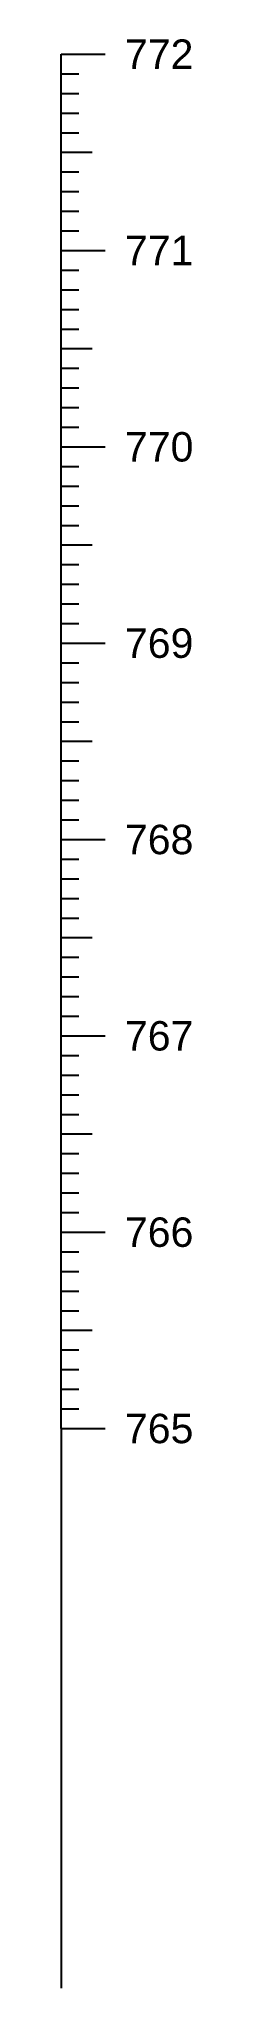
# Model space of a CAD drawing. Header units: millimetres. Extents: x 505 to 14020, y 627 to 6964.
# Drawn here: x 8992.4 to 8999.1, y 6139.4 to 6238.7 of the extents above; entities that cross this region are included whole.
import ezdxf
from ezdxf.enums import TextEntityAlignment as Align

# ---------------------------------------------------------------- set-up
doc = ezdxf.new("R2010")
doc.units = ezdxf.units.MM
doc.layers.add('CS_Drawing', color=7, linetype='Continuous')
doc.styles.get("Standard").update_dxf_attribs({"font": 'arial.ttf'})

msp = doc.modelspace()

# ---------------------------------------------------------------- texts
at = {"layer": 'CS_Drawing'}
for s, p in [('772', (8995.652, 6237.928)), ('771', (8995.652, 6227.928)), ('770', (8995.652, 6217.928)), ('769', (8995.652, 6207.928)), ('768', (8995.652, 6197.928)), ('767', (8995.652, 6187.928)), ('766', (8995.652, 6177.928)), ('765', (8995.652, 6167.928)), ('765', (8995.652, 6167.928))]:
    msp.add_text(s, height=1.5, dxfattribs=at).set_placement(p, align=Align.MIDDLE_LEFT)

# ---------------------------------------------------------------- linework, layer by layer
at = {"layer": 'CS_Drawing'}
for p, q in [((8992.402, 6237.928), (8994.652, 6237.928)), ((8992.402, 6237.928), (8993.977, 6237.928)), ((8992.402, 6237.928), (8993.302, 6237.928)), ((8992.402, 6167.928), (8992.402, 6237.928)), ((8992.402, 6236.928), (8993.302, 6236.928)), ((8992.402, 6235.928), (8993.302, 6235.928)), ((8992.402, 6234.928), (8993.302, 6234.928)), ((8992.402, 6233.928), (8993.302, 6233.928)), ((8992.402, 6232.928), (8993.977, 6232.928)), ((8992.402, 6232.928), (8993.302, 6232.928)), ((8992.402, 6231.928), (8993.302, 6231.928)), ((8992.402, 6230.928), (8993.302, 6230.928)), ((8992.402, 6229.928), (8993.302, 6229.928)), ((8992.402, 6228.928), (8993.302, 6228.928)), ((8992.402, 6227.928), (8994.652, 6227.928)), ((8992.402, 6227.928), (8993.977, 6227.928)), ((8992.402, 6227.928), (8993.302, 6227.928)), ((8992.402, 6226.928), (8993.302, 6226.928)), ((8992.402, 6225.928), (8993.302, 6225.928)), ((8992.402, 6224.928), (8993.302, 6224.928)), ((8992.402, 6223.928), (8993.302, 6223.928)), ((8992.402, 6222.928), (8993.977, 6222.928)), ((8992.402, 6222.928), (8993.302, 6222.928)), ((8992.402, 6221.928), (8993.302, 6221.928)), ((8992.402, 6220.928), (8993.302, 6220.928)), ((8992.402, 6219.928), (8993.302, 6219.928)), ((8992.402, 6218.928), (8993.302, 6218.928)), ((8992.402, 6217.928), (8994.652, 6217.928)), ((8992.402, 6217.928), (8993.977, 6217.928)), ((8992.402, 6217.928), (8993.302, 6217.928)), ((8992.402, 6216.928), (8993.302, 6216.928)), ((8992.402, 6215.928), (8993.302, 6215.928)), ((8992.402, 6214.928), (8993.302, 6214.928)), ((8992.402, 6213.928), (8993.302, 6213.928)), ((8992.402, 6212.928), (8993.977, 6212.928)), ((8992.402, 6212.928), (8993.302, 6212.928)), ((8992.402, 6211.928), (8993.302, 6211.928)), ((8992.402, 6210.928), (8993.302, 6210.928)), ((8992.402, 6209.928), (8993.302, 6209.928)), ((8992.402, 6208.928), (8993.302, 6208.928)), ((8992.402, 6207.928), (8994.652, 6207.928)), ((8992.402, 6207.928), (8993.977, 6207.928)), ((8992.402, 6207.928), (8993.302, 6207.928)), ((8992.402, 6206.928), (8993.302, 6206.928)), ((8992.402, 6205.928), (8993.302, 6205.928)), ((8992.402, 6204.928), (8993.302, 6204.928)), ((8992.402, 6203.928), (8993.302, 6203.928)), ((8992.402, 6202.928), (8993.977, 6202.928)), ((8992.402, 6202.928), (8993.302, 6202.928)), ((8992.402, 6201.928), (8993.302, 6201.928)), ((8992.402, 6200.928), (8993.302, 6200.928)), ((8992.402, 6199.928), (8993.302, 6199.928)), ((8992.402, 6198.928), (8993.302, 6198.928)), ((8992.402, 6197.928), (8994.652, 6197.928)), ((8992.402, 6197.928), (8993.977, 6197.928)), ((8992.402, 6197.928), (8993.302, 6197.928)), ((8992.402, 6196.928), (8993.302, 6196.928)), ((8992.402, 6195.928), (8993.302, 6195.928)), ((8992.402, 6194.928), (8993.302, 6194.928)), ((8992.402, 6193.928), (8993.302, 6193.928)), ((8992.402, 6192.928), (8993.977, 6192.928)), ((8992.402, 6192.928), (8993.302, 6192.928)), ((8992.402, 6191.928), (8993.302, 6191.928)), ((8992.402, 6190.928), (8993.302, 6190.928)), ((8992.402, 6189.928), (8993.302, 6189.928)), ((8992.402, 6188.928), (8993.302, 6188.928)), ((8992.402, 6187.928), (8994.652, 6187.928)), ((8992.402, 6187.928), (8993.977, 6187.928)), ((8992.402, 6187.928), (8993.302, 6187.928)), ((8992.402, 6186.928), (8993.302, 6186.928)), ((8992.402, 6185.928), (8993.302, 6185.928)), ((8992.402, 6184.928), (8993.302, 6184.928)), ((8992.402, 6183.928), (8993.302, 6183.928)), ((8992.402, 6182.928), (8993.977, 6182.928)), ((8992.402, 6182.928), (8993.302, 6182.928)), ((8992.402, 6181.928), (8993.302, 6181.928)), ((8992.402, 6180.928), (8993.302, 6180.928)), ((8992.402, 6179.928), (8993.302, 6179.928)), ((8992.402, 6178.928), (8993.302, 6178.928)), ((8992.402, 6177.928), (8994.652, 6177.928)), ((8992.402, 6177.928), (8993.977, 6177.928)), ((8992.402, 6177.928), (8993.302, 6177.928)), ((8992.402, 6176.928), (8993.302, 6176.928)), ((8992.402, 6175.928), (8993.302, 6175.928)), ((8992.402, 6174.928), (8993.302, 6174.928)), ((8992.402, 6173.928), (8993.302, 6173.928)), ((8992.402, 6172.928), (8993.977, 6172.928)), ((8992.402, 6172.928), (8993.302, 6172.928)), ((8992.402, 6171.928), (8993.302, 6171.928)), ((8992.402, 6170.928), (8993.302, 6170.928)), ((8992.402, 6169.928), (8993.302, 6169.928)), ((8992.402, 6168.928), (8993.302, 6168.928)), ((8992.402, 6167.928), (8994.652, 6167.928)), ((8992.402, 6167.928), (8993.977, 6167.928)), ((8992.402, 6167.928), (8993.302, 6167.928)), ((8992.402, 6167.928), (8992.402, 6139.428))]:
    msp.add_line(p, q, dxfattribs=at)

msp.set_redraw_order([(e.dxf.handle, doc.entitydb.next_handle()) for e in msp.query("TEXT MTEXT ATTDEF DIMENSION ARC_DIMENSION")])  # texts and dimensions are drawn at this point

doc.saveas('drawing.dxf')
